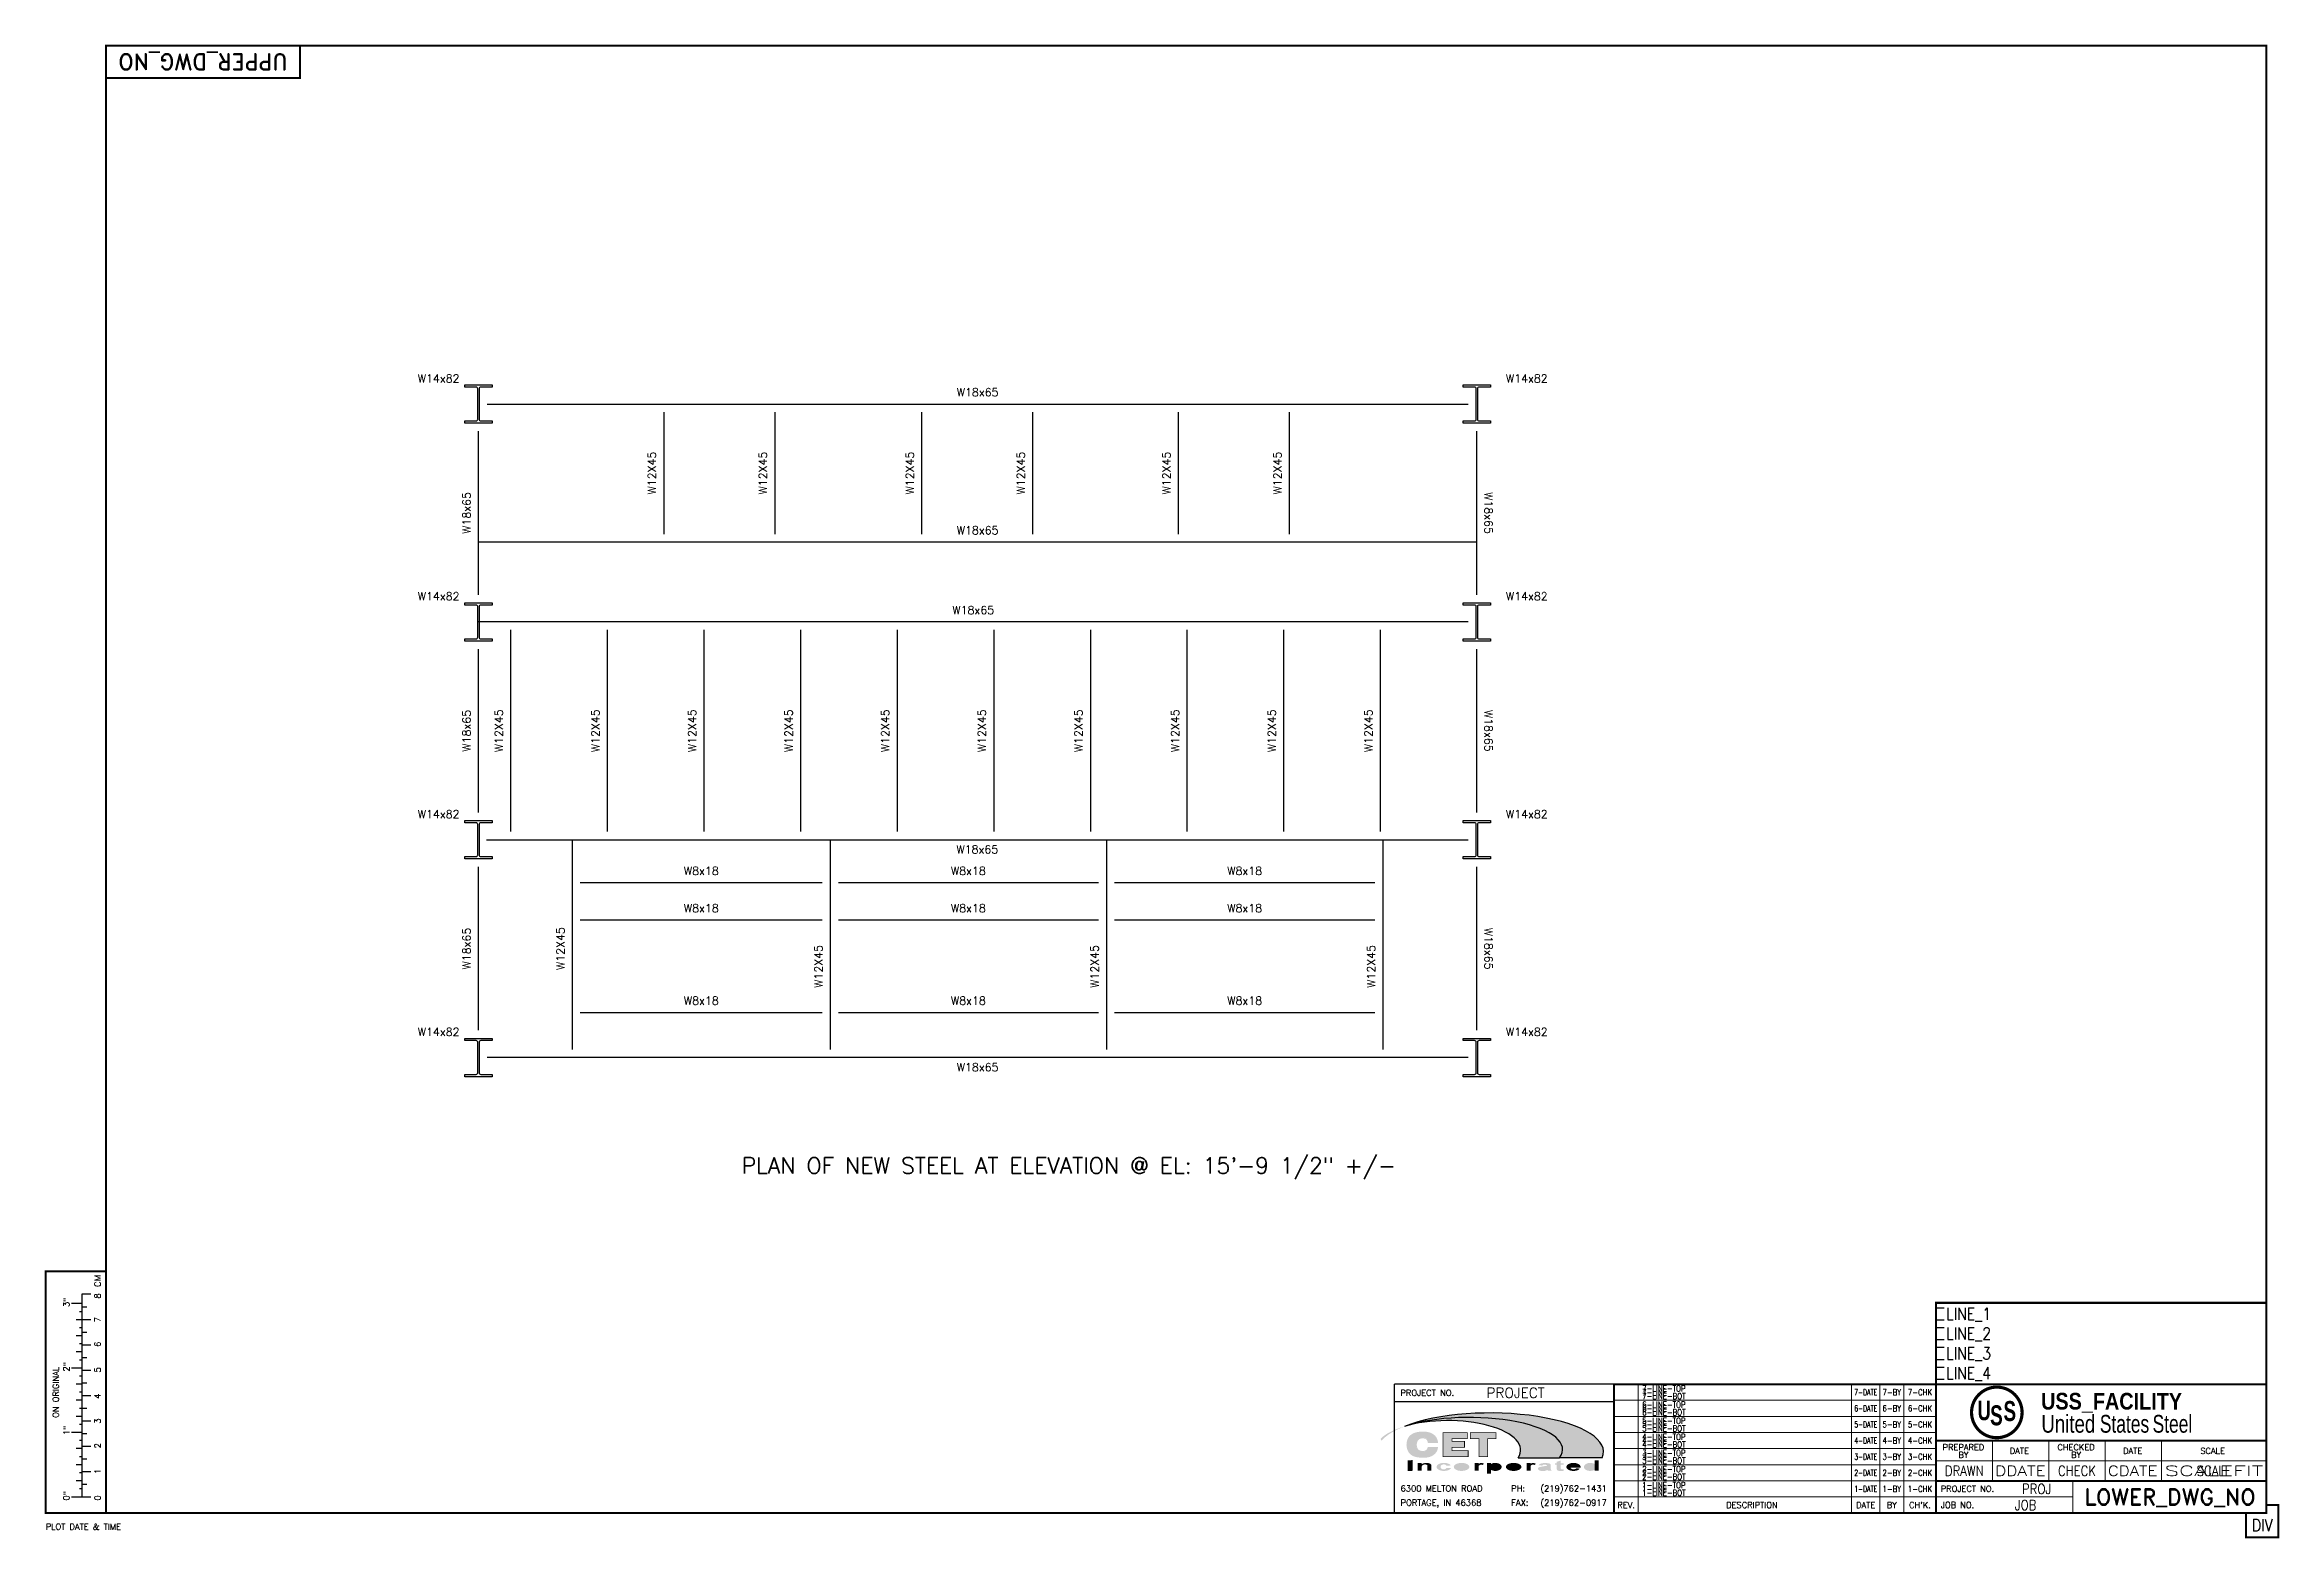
# Model space of a CAD drawing. Header units: inches. Extents: x 4 to 836, y 12 to 2277.
# Drawn here: x 4 to 836, y 12 to 568 of the extents above; entities outside this region: 1.
import ezdxf
from ezdxf.enums import TextEntityAlignment as Align

# ---------------------------------------------------------------- set-up
doc = ezdxf.new("R2010")
doc.units = ezdxf.units.IN
doc.header["$LTSCALE"] = 9
doc.header["$MEASUREMENT"] = 0
for name, color, linetype in [('BORDER', 7, 'Continuous'), ('L2', 7, 'Continuous'), ('Section', 3, 'Continuous')]:
    doc.layers.add(name, color=color, linetype=linetype)
doc.styles.add('BORDER1', font='romans.shx')
doc.styles.add('BORDER2', font='ROMANS', dxfattribs={"width": 0.8, "height": 0.12})
doc.styles.add('ROMAND', font='romand.shx', dxfattribs={"height": 4.5})
doc.styles.add('ROMANS', font='romans.shx', dxfattribs={"height": 3})
doc.styles.add('USSLOGO', font='sanss___.ttf')
doc.styles.add('USSLOGOBOLD', font='sanssb__.ttf')

msp = doc.modelspace()

# ---------------------------------------------------------------- texts
at = {"layer": 'BORDER', "style": 'ROMANS', "width": 1.050481}
msp.add_text('CM', height=2.25, rotation=90, dxfattribs=at).set_placement((24.37, 105.17), (24.37, 109.78), align=Align.FIT)
at = {"layer": 'BORDER', "style": 'ROMANS'}
for s, p in [('3"', (12.73, 97.76)), ('8', (24.37, 100.93)), ('7', (24.37, 92.11)), ('6', (24.37, 82.92)), ('2"', (12.73, 73.72)), ('5', (24.37, 73.38)), ('4', (24.37, 63.5)), ('1"', (12.73, 50.07)), ('3', (24.37, 54.3)), ('2', (24.37, 45.11)), ('1', (24.37, 35.57)), ('0"', (12.73, 25.68)), ('0', (24.37, 25.68))]:
    msp.add_text(s, height=2.25, rotation=90, dxfattribs=at).set_placement(p)
msp.add_text('ON ORIGINAL', height=2.25, rotation=90, dxfattribs=at).set_placement((8.77, 65.98), align=Align.CENTER)
at = {"layer": 'BORDER', "color": 3, "style": 'BORDER1'}
msp.add_text('PROJECT NO.', height=2.2689, dxfattribs=at).set_placement((508.65, 65.79), align=Align.MIDDLE_LEFT)
at = {"layer": 'BORDER', "color": 5}
for s, height, style, width, p in [('U', 7.3, 'USSLOGOBOLD', 0.675, (723.71, 55.59)), ('S', 7.46, 'USSLOGOBOLD', 0.675, (728.39, 53.7)), ('S', 7.46, 'USSLOGOBOLD', 0.675, (733.38, 55.28)), ('United', 6.634, 'USSLOGO', 0.75, (747.48, 50.94)), ('States', 6.634, 'USSLOGO', 0.7, (769.27, 50.94)), ('Steel', 6.634, 'USSLOGO', 0.7, (788.93, 50.94))]:
    msp.add_text(s, height=height, dxfattribs=dict(at, style=style, width=width)).set_placement(p)
at = {"layer": 'BORDER', "style": 'ROMANS'}
for s, p in [('PREPARED', (718.46, 44.42)), ('BY', (718.46, 41.56)), ('DATE', (739.3, 43.05)), ('CHECKED', (760.43, 44.42)), ('BY', (760.43, 41.56)), ('DATE', (781.52, 43.05)), ('SCALE', (811.3, 43.05))]:
    msp.add_text(s, height=2.25, dxfattribs=at).set_placement(p, align=Align.CENTER)
at = {"layer": 'BORDER'}
for s, height, style, p in [('6300 MELTON ROAD ', 2.2689, 'BORDER1', (508.73, 29.04)), ('PORTAGE, IN 46368', 2.2689, 'BORDER1', (508.73, 23.75)), ('PH:', 2.269, 'BORDER1', (549.95, 29.04)), ('FAX:', 2.269, 'BORDER1', (549.95, 23.75)), ('JOB NO.', 2.25, 'ROMANS', (710.03, 22.89)), ('PROJECT NO.', 2.25, 'ROMANS', (710.03, 28.95))]:
    msp.add_text(s, height=height, dxfattribs=dict(at, style=style)).set_placement(p)
at = {"layer": 'BORDER', "style": 'BORDER1'}
for s, p in [('(219)762-1431', (585.56, 29.04)), ('(219)762-0917', (585.56, 23.75))]:
    msp.add_text(s, height=2.2689, dxfattribs=at).set_placement(p, align=Align.RIGHT)
at = {"layer": 'BORDER', "style": 'ROMANS'}
for s, p in [('REV.', (592.77, 24)), ('DESCRIPTION', (639.65, 24)), ('DATE', (682.02, 24)), ('BY', (691.77, 24)), ("CH'K.", (702.27, 24))]:
    msp.add_text(s, height=2.25, dxfattribs=at).set_placement(p, align=Align.MIDDLE_CENTER)
msp.add_text('PLOT DATE & TIME', height=2.25, dxfattribs=at).set_placement((3.9, 15.93), align=Align.MIDDLE_LEFT)
at = {"layer": 'BORDER', "color": 4, "style": 'ROMAND', "flags": 8}
msp.add_attdef('UPPER_DWG_NO', text='', height=6, rotation=180, dxfattribs=at).set_placement((62.51, 561.48), align=Align.MIDDLE_CENTER)
at = {"layer": 'BORDER', "color": 4, "style": 'ROMANS', "width": 0.85, "flags": 8}
for tag, p in [('LINE_1', (712.02, 92.97)), ('LINE_2', (712.02, 85.62)), ('LINE_3', (712.02, 78.25)), ('LINE_4', (712.02, 70.87))]:
    msp.add_attdef(tag, p, '', height=4.5, dxfattribs=at)
at = {"layer": 'BORDER', "color": 6, "style": 'BORDER2', "flags": 12}
msp.add_attdef('PROJECT', text='..-..-..', height=3.714, dxfattribs=at).set_placement((540.74, 65.79), align=Align.MIDDLE_LEFT)
at = {"layer": 'BORDER', "color": 3, "style": 'ROMANS', "width": 0.85}
for tag, p in [('7-LINE-TOP', (598.77, 66.26)), ('7-LINE', (598.77, 64.86)), ('7-LINE-BOT', (598.77, 63.41)), ('6-LINE-TOP', (598.77, 60.26)), ('6-LINE', (598.77, 58.86)), ('6-LINE-BOT', (598.77, 57.41)), ('5-LINE-TOP', (598.77, 54.26)), ('5-LINE', (598.77, 52.86)), ('5-LINE-BOT', (598.77, 51.41)), ('4-LINE-TOP', (598.77, 48.26)), ('4-LINE', (598.77, 46.86)), ('4-LINE-BOT', (598.77, 45.41)), ('3-LINE-TOP', (598.77, 42.26)), ('3-LINE', (598.77, 40.86)), ('3-LINE-BOT', (598.77, 39.41)), ('2-LINE-TOP', (598.77, 36.26)), ('2-LINE', (598.77, 34.86)), ('2-LINE-BOT', (598.77, 33.41)), ('1-LINE-TOP', (598.77, 30.26)), ('1-LINE', (598.77, 28.86)), ('1-LINE-BOT', (598.77, 27.41))]:
    msp.add_attdef(tag, p, '', height=2.25, dxfattribs=at)
at = {"layer": 'BORDER', "color": 3, "style": 'ROMANS', "width": 0.674348}
for tag, p, p2 in [('7-DATE', (677.79, 64.87), (686.32, 64.87)), ('6-DATE', (677.79, 58.87), (686.32, 58.87)), ('5-DATE', (677.79, 52.87), (686.32, 52.87)), ('4-DATE', (677.79, 46.87), (686.32, 46.87)), ('3-DATE', (677.79, 40.87), (686.32, 40.87)), ('2-DATE', (677.79, 34.87), (686.32, 34.87)), ('1-DATE', (677.79, 28.87), (686.32, 28.87))]:
    msp.add_attdef(tag, text='', height=2.25, dxfattribs=at).set_placement(p, p2, align=Align.FIT)
at = {"layer": 'BORDER', "color": 3, "style": 'ROMANS', "width": 0.85}
for tag, p in [('7-BY', (691.77, 66)), ('7-CHK', (702.27, 66)), ('6-BY', (691.77, 60)), ('6-CHK', (702.27, 60)), ('5-BY', (691.77, 54)), ('5-CHK', (702.27, 54)), ('4-BY', (691.77, 48)), ('3-BY', (691.77, 42)), ('4-CHK', (702.27, 48)), ('3-CHK', (702.27, 42)), ('2-BY', (691.77, 36)), ('2-CHK', (702.27, 36)), ('1-BY', (691.77, 30)), ('1-CHK', (702.27, 30))]:
    msp.add_attdef(tag, text='', height=2.25, dxfattribs=at).set_placement(p, align=Align.MIDDLE_CENTER)
at = {"layer": 'BORDER', "color": 5, "style": 'USSLOGOBOLD', "width": 0.85}
msp.add_attdef('USS_FACILITY', (747.39, 59.57), 'Gary Works', height=6.218, dxfattribs=at)
at = {"layer": 'BORDER', "color": 6, "style": 'ROMANS', "width": 0.85, "flags": 8}
for tag, p in [('DRAWN', (718.77, 34.85)), ('CHECK', (760.77, 34.85)), ('SCALE', (811.88, 34.85)), ('JOB', (741.62, 22.12)), ('PROJ', (745.74, 28.12))]:
    msp.add_attdef(tag, text='', height=3.75, dxfattribs=at).set_placement(p, align=Align.CENTER)
at = {"layer": 'BORDER', "color": 6, "style": 'ROMANS', "flags": 8}
for tag, width, p, p2 in [('DDATE', 1.134638, (730.25, 34.85), (749.09, 34.85)), ('CDATE', 1.112721, (772.25, 34.85), (790.73, 34.85)), ('SCALEFIT', 1.513739, (793.41, 34.88), (830.17, 34.88))]:
    msp.add_attdef(tag, text='', height=3.75, dxfattribs=dict(at, width=width)).set_placement(p, p2, align=Align.FIT)
at = {"layer": 'BORDER', "color": 4, "style": 'ROMAND', "flags": 8}
msp.add_attdef('LOWER_DWG_NO', text='', height=6, dxfattribs=at).set_placement((795.38, 27), align=Align.MIDDLE_CENTER)
at = {"layer": 'BORDER', "color": 6, "style": 'ROMANS', "width": 0.85, "flags": 8}
msp.add_attdef('DIV', text='', height=4.5, dxfattribs=at).set_placement((829.77, 16.5), align=Align.MIDDLE_CENTER)
at = {"layer": 'L2', "style": 'ROMANS'}
for p in [(158.09, 441.16), (563.55, 441.16), (158.09, 360.04), (563.55, 360.04), (158.09, 278.92), (563.55, 278.92), (158.09, 197.8), (563.55, 197.8)]:
    msp.add_text('W14x82', height=3, dxfattribs=at).set_placement(p, align=Align.BOTTOM_RIGHT)
for s, p in [('W18x65', (351.14, 436.02)), ('W18x65', (351.14, 384.61)), ('W18x65', (349.52, 354.9)), ('W18x65', (351.02, 265.78)), ('W8x18', (248.18, 257.79)), ('W8x18', (347.7, 257.79)), ('W8x18', (450.66, 257.79)), ('W8x18', (248.18, 243.89)), ('W8x18', (347.7, 243.89)), ('W8x18', (450.66, 243.89)), ('W8x18', (248.18, 209.44)), ('W8x18', (347.7, 209.44)), ('W8x18', (450.66, 209.44)), ('W18x65', (351.14, 184.66))]:
    msp.add_text(s, height=3, dxfattribs=at).set_placement(p, align=Align.BOTTOM_CENTER)
for s, rotation, p in [('W12X45', 90, (232.19, 408.31)), ('W12X45', 90, (273.52, 408.31)), ('W12X45', 90, (328.28, 408.31)), ('W12X45', 90, (369.61, 408.31)), ('W12X45', 90, (423.89, 408.31)), ('W12X45', 90, (465.22, 408.31)), ('W18x65', 90, (163.14, 393.46)), ('W18x65', 270, (539.14, 393.46)), ('W18x65', 90, (163.14, 312.34)), ('W12X45', 90, (175.14, 312.34)), ('W12X45', 90, (211.14, 312.34)), ('W12X45', 90, (247.14, 312.34)), ('W12X45', 90, (283.14, 312.34)), ('W12X45', 90, (319.14, 312.34)), ('W12X45', 90, (355.14, 312.34)), ('W12X45', 90, (391.14, 312.34)), ('W12X45', 90, (427.14, 312.34)), ('W12X45', 90, (463.14, 312.34)), ('W12X45', 90, (499.14, 312.34)), ('W18x65', 270, (539.14, 312.34)), ('W18x65', 90, (163.14, 231.22)), ('W12X45', 90, (198.1, 231.22)), ('W18x65', 270, (539.14, 231.22)), ('W12X45', 90, (294.25, 224.57)), ('W12X45', 90, (397.14, 224.57)), ('W12X45', 90, (500.18, 224.57))]:
    msp.add_text(s, height=3, rotation=rotation, dxfattribs=at).set_placement(p, align=Align.BOTTOM_CENTER)
at = {"layer": 'L2', "color": 4, "style": 'ROMANS'}
msp.add_text('PLAN OF NEW STEEL AT ELEVATION @ EL: 15\'-9 1/2" +/-', height=6, dxfattribs=at).set_placement((385.11, 145.62), align=Align.BOTTOM_CENTER)

# ---------------------------------------------------------------- hatches: boundary and pattern name
at = {"layer": 'BORDER'}
h = msp.add_hatch(dxfattribs=at)
h.set_pattern_fill('DOTS,_O', color=30, scale=5.208482, angle=45)
h.set_pattern_definition([(45, (523.21603, 25.46804), (-0.1150923, 0.3452768), [0, -0.3255301])])
h.paths.add_polyline_path([(501.31, 48.65), (502.48, 49.62), (503.88, 50.56), (505.52, 51.44), (507.37, 52.28), (509.44, 53.05), (511.68, 53.77), (514.11, 54.41), (516.68, 54.98), (519.39, 55.47), (522.21, 55.88), (525.12, 56.2), (528.1, 56.43), (531.13, 56.57), (534.18, 56.62), (537.23, 56.58), (540.26, 56.45), (543.24, 56.23), (546.16, 55.92), (548.98, 55.53), (551.68, 55.05), (554.26, 54.49), (556.68, 53.86), (558.93, 53.15), (560.99, 52.38), (562.84, 51.55), (564.48, 50.67), (565.88, 49.75), (567.04, 48.78), (567.95, 47.78), (568.61, 46.76), (569, 45.72), (569.12, 44.68), (568.98, 43.63), (567.94, 41.63), (583.84, 41.63), (584.29, 43.08), (584.32, 44.35), (584.03, 45.62), (583.41, 46.88), (582.47, 48.11), (581.22, 49.3), (579.66, 50.46), (577.81, 51.56), (575.69, 52.61), (573.3, 53.58), (570.68, 54.48), (567.83, 55.3), (564.78, 56.03), (561.56, 56.67), (558.18, 57.2), (554.68, 57.63), (551.08, 57.96), (547.42, 58.17), (543.71, 58.28), (539.99, 58.27), (536.29, 58.15), (532.63, 57.92), (529.04, 57.58), (525.56, 57.13), (522.2, 56.59), (519, 55.94), (515.98, 55.2), (513.16, 54.37), (510.56, 53.46), (508.21, 52.47), (506.12, 51.42), (504.31, 50.31), (502.8, 49.14), (501.59, 47.94)])
h.paths.add_polyline_path([(534.89, 50.87), (534.89, 48.86), (538.03, 48.86), (538.03, 42.16), (541.04, 42.16), (541.04, 48.86), (544.17, 48.86), (544.17, 50.87)])
h.paths.add_polyline_path([(533.49, 48.86), (533.49, 50.87), (524.7, 50.87), (524.7, 42.16), (533.78, 42.16), (533.78, 44.17), (527.75, 44.17), (527.75, 45.68), (532.42, 45.68), (532.42, 47.61), (527.75, 47.61), (527.75, 48.86)])
h.paths.add_polyline_path([(518.63, 48.51), (518.84, 48.2), (518.96, 47.94), (519.07, 47.63), (519.12, 47.38), (522.4, 47.38), (522.33, 47.87), (522.17, 48.43), (521.94, 48.92), (521.66, 49.34), (521.33, 49.71), (520.97, 50.02), (520.57, 50.28), (520.15, 50.5), (519.72, 50.68), (519.27, 50.82), (518.82, 50.93), (518.38, 51.01), (517.93, 51.06), (517.49, 51.09), (517.06, 51.1), (516.65, 51.09), (516.25, 51.07), (515.88, 51.04), (515.52, 51), (515.17, 50.94), (514.84, 50.88), (514.52, 50.79), (514.21, 50.7), (513.9, 50.58), (513.59, 50.45), (513.3, 50.31), (513.01, 50.15), (512.74, 49.96), (512.49, 49.76), (512.26, 49.53), (512.04, 49.28), (511.86, 49.01), (511.7, 48.7), (511.56, 48.38), (511.45, 48.04), (511.36, 47.69), (511.29, 47.34), (511.24, 47), (511.21, 46.68), (511.19, 46.38), (511.21, 46.09), (511.25, 45.77), (511.32, 45.43), (511.4, 45.08), (511.51, 44.74), (511.64, 44.4), (511.78, 44.08), (511.95, 43.79), (512.14, 43.52), (512.34, 43.28), (512.57, 43.07), (512.81, 42.89), (513.06, 42.72), (513.33, 42.58), (513.62, 42.45), (513.91, 42.34), (514.22, 42.24), (514.53, 42.15), (514.86, 42.08), (515.2, 42.02), (515.55, 41.97), (515.92, 41.93), (516.3, 41.9), (516.7, 41.88), (517.11, 41.87), (517.53, 41.87), (517.95, 41.89), (518.39, 41.93), (518.82, 42), (519.26, 42.1), (519.69, 42.24), (520.11, 42.42), (520.53, 42.64), (520.92, 42.9), (521.29, 43.22), (521.63, 43.58), (521.91, 43.99), (522.15, 44.45), (522.32, 44.96), (522.39, 45.38), (519.1, 45.38), (519.03, 45.14), (518.8, 44.74), (518.5, 44.4), (518.17, 44.15), (517.8, 43.98), (517.43, 43.89), (517.05, 43.87), (516.69, 43.89), (516.33, 43.94), (516.01, 44.01), (515.71, 44.12), (515.44, 44.27), (515.21, 44.45), (515.03, 44.67), (514.87, 44.92), (514.75, 45.18), (514.65, 45.46), (514.58, 45.75), (514.53, 46.05), (514.51, 46.36), (514.51, 46.7), (514.55, 47.03), (514.62, 47.37), (514.73, 47.69), (514.89, 48), (515.08, 48.28), (515.31, 48.53), (515.57, 48.73), (515.84, 48.87), (516.12, 48.97), (516.41, 49.03), (516.7, 49.07), (517.01, 49.09), (517.31, 49.08), (517.62, 49.04), (517.95, 48.94), (518.3, 48.78)])
msp.add_hatch(color=7, dxfattribs=at).paths.add_polyline_path([(568.98, 43.63), (569.12, 44.68), (569, 45.72), (568.61, 46.76), (567.95, 47.78), (567.04, 48.78), (565.88, 49.75), (564.48, 50.67), (562.84, 51.55), (560.99, 52.38), (558.93, 53.15), (556.68, 53.86), (554.26, 54.49), (551.68, 55.05), (548.98, 55.53), (546.16, 55.92), (543.24, 56.23), (540.26, 56.45), (537.23, 56.58), (534.18, 56.62), (531.13, 56.57), (528.1, 56.43), (525.12, 56.2), (522.21, 55.88), (519.39, 55.47), (516.68, 54.98), (514.11, 54.41), (511.68, 53.77), (509.44, 53.05), (507.37, 52.28), (505.52, 51.44), (503.88, 50.56), (502.48, 49.62), (501.31, 48.65), (502.45, 49.73), (503.7, 50.56), (505.12, 51.34), (506.71, 52.07), (508.45, 52.74), (510.33, 53.35), (512.34, 53.89), (514.47, 54.35), (516.68, 54.73), (518.97, 55.04), (521.32, 55.26), (523.71, 55.39), (526.12, 55.44), (528.53, 55.41), (530.92, 55.29), (533.28, 55.08), (535.58, 54.79), (537.81, 54.42), (539.95, 53.97), (541.98, 53.45), (543.89, 52.85), (545.66, 52.19), (547.28, 51.47), (548.73, 50.7), (550, 49.88), (551.09, 49.01), (551.98, 48.11), (552.67, 47.18), (553.15, 46.23), (553.42, 45.26), (553.48, 44.29), (553.32, 43.33), (552.51, 41.63), (567.94, 41.63)])
h = msp.add_hatch(color=7, dxfattribs=at)
h.paths.add_polyline_path([(516.64, 51.35), (516.24, 51.33), (515.85, 51.3), (515.48, 51.26), (515.13, 51.2), (514.78, 51.13), (514.45, 51.04), (514.12, 50.94), (513.8, 50.83), (513.49, 50.69), (513.18, 50.54), (512.88, 50.37), (512.59, 50.17), (512.32, 49.96), (512.07, 49.71), (511.84, 49.44), (511.63, 49.14), (511.46, 48.82), (511.32, 48.47), (511.2, 48.11), (511.1, 47.75), (511.03, 47.38), (510.98, 47.03), (510.95, 46.7), (510.93, 46.38), (510.95, 46.06), (511, 45.73), (511.06, 45.37), (511.15, 45.01), (511.26, 44.65), (511.4, 44.3), (511.55, 43.96), (511.73, 43.65), (511.93, 43.36), (512.16, 43.1), (512.4, 42.88), (512.66, 42.68), (512.93, 42.5), (513.22, 42.34), (513.52, 42.21), (513.82, 42.09), (514.14, 41.99), (514.47, 41.9), (514.81, 41.82), (515.16, 41.76), (515.52, 41.71), (515.9, 41.67), (516.28, 41.64), (516.69, 41.62), (517.1, 41.61), (517.53, 41.61), (517.97, 41.63), (518.42, 41.67), (518.87, 41.75), (519.32, 41.85), (519.78, 41.99), (520.22, 42.18), (520.66, 42.41), (521.08, 42.69), (521.47, 43.03), (521.83, 43.41), (522.14, 43.85), (522.39, 44.35), (522.57, 44.9), (522.68, 45.49), (522.7, 45.64), (518.91, 45.64), (518.82, 45.34), (518.73, 45.15), (518.63, 44.98), (518.52, 44.81), (518.39, 44.67), (518.25, 44.54), (518.1, 44.43), (517.95, 44.34), (517.79, 44.26), (517.63, 44.21), (517.46, 44.17), (517.3, 44.14), (517.13, 44.13), (516.96, 44.13), (516.79, 44.14), (516.62, 44.16), (516.46, 44.18), (516.31, 44.21), (516.16, 44.25), (516.02, 44.29), (515.88, 44.34), (515.76, 44.39), (515.64, 44.46), (515.54, 44.53), (515.44, 44.6), (515.35, 44.69), (515.27, 44.78), (515.2, 44.88), (515.13, 44.99), (515.07, 45.1), (515.02, 45.22), (514.97, 45.34), (514.93, 45.47), (514.89, 45.6), (514.85, 45.73), (514.82, 45.87), (514.8, 46.01), (514.79, 46.15), (514.77, 46.3), (514.77, 46.45), (514.77, 46.6), (514.78, 46.75), (514.8, 46.91), (514.82, 47.07), (514.85, 47.22), (514.9, 47.37), (514.95, 47.52), (515.01, 47.66), (515.07, 47.8), (515.15, 47.93), (515.24, 48.05), (515.34, 48.17), (515.44, 48.28), (515.54, 48.38), (515.66, 48.46), (515.77, 48.54), (515.89, 48.6), (516.01, 48.66), (516.13, 48.7), (516.26, 48.74), (516.39, 48.76), (516.52, 48.79), (516.66, 48.8), (516.8, 48.81), (516.93, 48.82), (517.07, 48.82), (517.21, 48.82), (517.35, 48.81), (517.49, 48.79), (517.64, 48.76), (517.78, 48.72), (517.93, 48.66), (518.08, 48.59), (518.22, 48.51), (518.36, 48.39), (518.49, 48.25), (518.61, 48.07), (518.72, 47.84), (518.81, 47.57), (518.91, 47.12), (522.7, 47.12), (522.68, 47.27), (522.58, 47.93), (522.41, 48.52), (522.17, 49.04), (521.87, 49.5), (521.52, 49.89), (521.12, 50.23), (520.7, 50.51), (520.26, 50.74), (519.8, 50.93), (519.34, 51.07), (518.88, 51.19), (518.41, 51.27), (517.95, 51.32), (517.5, 51.35), (517.06, 51.36)])
h.paths.add_polyline_path([(516.65, 51.09), (517.06, 51.1), (517.49, 51.09), (517.93, 51.06), (518.38, 51.01), (518.82, 50.93), (519.27, 50.82), (519.72, 50.68), (520.15, 50.5), (520.57, 50.28), (520.97, 50.02), (521.33, 49.71), (521.66, 49.34), (521.94, 48.92), (522.17, 48.43), (522.33, 47.87), (522.4, 47.38), (519.12, 47.38), (519.07, 47.63), (518.96, 47.94), (518.84, 48.2), (518.7, 48.41), (518.54, 48.58), (518.37, 48.72), (518.2, 48.82), (518.03, 48.9), (517.86, 48.97), (517.7, 49.01), (517.54, 49.05), (517.38, 49.07), (517.23, 49.08), (517.07, 49.09), (516.92, 49.08), (516.78, 49.07), (516.63, 49.06), (516.49, 49.04), (516.34, 49.02), (516.2, 48.99), (516.05, 48.95), (515.91, 48.9), (515.77, 48.84), (515.64, 48.76), (515.5, 48.68), (515.38, 48.58), (515.25, 48.46), (515.14, 48.34), (515.03, 48.21), (514.94, 48.07), (514.85, 47.92), (514.77, 47.77), (514.7, 47.61), (514.65, 47.45), (514.6, 47.28), (514.57, 47.11), (514.54, 46.94), (514.52, 46.78), (514.51, 46.61), (514.51, 46.45), (514.51, 46.29), (514.53, 46.13), (514.54, 45.97), (514.57, 45.82), (514.6, 45.67), (514.64, 45.53), (514.68, 45.39), (514.73, 45.25), (514.78, 45.12), (514.84, 44.99), (514.91, 44.86), (514.99, 44.74), (515.07, 44.62), (515.16, 44.51), (515.27, 44.41), (515.38, 44.32), (515.51, 44.23), (515.64, 44.16), (515.78, 44.1), (515.93, 44.04), (516.09, 43.99), (516.25, 43.96), (516.42, 43.92), (516.59, 43.9), (516.77, 43.88), (516.95, 43.87), (517.14, 43.87), (517.32, 43.89), (517.51, 43.91), (517.7, 43.96), (517.89, 44.02), (518.07, 44.1), (518.25, 44.21), (518.42, 44.34), (518.58, 44.49), (518.72, 44.65), (518.85, 44.84), (518.97, 45.04), (519.06, 45.25), (519.1, 45.38), (522.39, 45.38), (522.32, 44.96), (522.15, 44.45), (521.91, 43.99), (521.63, 43.58), (521.29, 43.22), (520.92, 42.9), (520.53, 42.64), (520.11, 42.42), (519.69, 42.24), (519.26, 42.1), (518.82, 42), (518.39, 41.93), (517.95, 41.89), (517.53, 41.87), (517.11, 41.87), (516.7, 41.88), (516.3, 41.9), (515.92, 41.93), (515.55, 41.97), (515.2, 42.02), (514.86, 42.08), (514.53, 42.15), (514.22, 42.24), (513.91, 42.34), (513.62, 42.45), (513.33, 42.58), (513.06, 42.72), (512.81, 42.89), (512.57, 43.07), (512.34, 43.28), (512.14, 43.52), (511.95, 43.79), (511.78, 44.08), (511.64, 44.4), (511.51, 44.74), (511.4, 45.08), (511.32, 45.43), (511.25, 45.77), (511.21, 46.09), (511.19, 46.38), (511.21, 46.68), (511.24, 47), (511.29, 47.34), (511.36, 47.69), (511.45, 48.04), (511.56, 48.38), (511.7, 48.7), (511.86, 49.01), (512.04, 49.28), (512.26, 49.53), (512.49, 49.76), (512.74, 49.96), (513.01, 50.15), (513.3, 50.31), (513.59, 50.45), (513.9, 50.58), (514.21, 50.7), (514.52, 50.79), (514.84, 50.88), (515.17, 50.94), (515.52, 51), (515.88, 51.04), (516.25, 51.07)], flags=0)
h = msp.add_hatch(color=7, dxfattribs=at)
h.paths.add_polyline_path([(533.75, 48.6), (533.75, 51.13), (524.44, 51.13), (524.44, 41.9), (534.04, 41.9), (534.04, 44.43), (528.01, 44.43), (528.01, 45.42), (532.68, 45.42), (532.68, 47.87), (528.01, 47.87), (528.01, 48.6)])
h.paths.add_polyline_path([(527.75, 48.86), (527.75, 47.61), (532.42, 47.61), (532.42, 45.68), (527.75, 45.68), (527.75, 44.17), (533.78, 44.17), (533.78, 42.16), (524.7, 42.16), (524.7, 50.87), (533.49, 50.87), (533.49, 48.86)], flags=0)
h = msp.add_hatch(color=7, dxfattribs=at)
h.paths.add_polyline_path([(537.77, 48.6), (537.77, 41.9), (541.3, 41.9), (541.3, 48.6), (544.43, 48.6), (544.43, 51.13), (534.63, 51.13), (534.63, 48.6)])
h.paths.add_polyline_path([(534.89, 48.86), (534.89, 50.87), (544.17, 50.87), (544.17, 48.86), (541.04, 48.86), (541.04, 42.16), (538.03, 42.16), (538.03, 48.86)], flags=0)
h = msp.add_hatch(color=7, dxfattribs=at)
h.dxf.hatch_style = 1
h.paths.add_polyline_path([(518.76, 36.79), (520.23, 36.79), (520.23, 38.79), (520.23, 38.79), (520.23, 38.87), (520.21, 38.94), (520.17, 39.02), (520.12, 39.09), (520.06, 39.16), (519.99, 39.23), (519.9, 39.3), (519.8, 39.36), (519.69, 39.42), (519.04, 39.64, 0.189321), (516.48, 39.16), (516.59, 38.38, -0.299251), (517.75, 39.12), (517.7, 39.12), (517.78, 39.12), (517.87, 39.12), (517.95, 39.12), (518.03, 39.11), (518.12, 39.1), (518.19, 39.08), (518.27, 39.06), (518.34, 39.04), (518.41, 39.01), (518.47, 38.98), (518.53, 38.95), (518.58, 38.92), (518.63, 38.88), (518.67, 38.84), (518.7, 38.8), (518.72, 38.76), (518.74, 38.72), (518.75, 38.68), (518.76, 38.63)])
h = msp.add_hatch(color=7, dxfattribs=at)
h.dxf.hatch_style = 1
h.paths.add_polyline_path([(528.57, 38.2), (528.58, 38.07), (528.62, 37.94), (528.67, 37.81), (528.75, 37.68), (528.85, 37.56), (528.97, 37.45), (529.11, 37.34), (529.26, 37.23), (529.44, 37.14), (529.63, 37.05), (529.83, 36.97), (530.05, 36.9), (530.28, 36.84), (530.51, 36.79), (530.76, 36.76), (531.01, 36.73), (531.26, 36.72), (531.52, 36.71), (531.77, 36.72), (532.02, 36.74), (532.27, 36.77), (532.51, 36.82), (532.74, 36.87), (532.97, 36.93), (533.18, 37.01), (533.37, 37.09), (533.56, 37.18), (533.72, 37.28), (533.87, 37.39), (534, 37.5), (534.11, 37.62), (534.2, 37.75), (534.26, 37.87), (534.31, 38), (534.33, 38.13), (534.33, 38.27), (534.31, 38.4), (534.26, 38.53), (534.2, 38.65), (534.11, 38.78), (534, 38.9), (533.87, 39.01), (533.72, 39.12), (533.56, 39.22), (533.37, 39.31), (533.18, 39.39), (532.97, 39.47), (532.74, 39.53), (532.51, 39.58), (532.27, 39.63), (532.02, 39.66), (531.77, 39.68), (531.52, 39.69), (531.26, 39.69), (531.01, 39.67), (530.76, 39.64), (530.51, 39.61), (530.28, 39.56), (530.05, 39.5), (529.83, 39.43), (529.63, 39.35), (529.44, 39.26), (529.26, 39.17), (529.11, 39.06), (528.97, 38.95), (528.85, 38.84), (528.75, 38.72), (528.67, 38.59), (528.62, 38.46), (528.58, 38.33)])
h.paths.add_polyline_path([(530.07, 38.19), (530.08, 38.11), (530.09, 38.03), (530.12, 37.95), (530.15, 37.88), (530.2, 37.81), (530.25, 37.74), (530.32, 37.67), (530.39, 37.61), (530.47, 37.56), (530.56, 37.5), (530.65, 37.46), (530.75, 37.42), (530.86, 37.38), (530.97, 37.35), (531.08, 37.33), (531.19, 37.31), (531.31, 37.31), (531.43, 37.3), (531.54, 37.31), (531.66, 37.32), (531.77, 37.34), (531.88, 37.37), (531.99, 37.4), (532.09, 37.44), (532.19, 37.48), (532.28, 37.53), (532.37, 37.58), (532.44, 37.64), (532.51, 37.71), (532.57, 37.77), (532.62, 37.84), (532.66, 37.92), (532.69, 37.99), (532.71, 38.07), (532.72, 38.15), (532.72, 38.23), (532.71, 38.3), (532.69, 38.38), (532.66, 38.46), (532.62, 38.53), (532.57, 38.6), (532.51, 38.67), (532.44, 38.73), (532.37, 38.79), (532.28, 38.84), (532.19, 38.89), (532.09, 38.94), (531.99, 38.98), (531.88, 39.01), (531.77, 39.03), (531.66, 39.05), (531.54, 39.06), (531.43, 39.07), (531.31, 39.07), (531.19, 39.06), (531.08, 39.04), (530.97, 39.02), (530.86, 38.99), (530.75, 38.96), (530.65, 38.92), (530.56, 38.87), (530.47, 38.82), (530.39, 38.76), (530.32, 38.7), (530.25, 38.63), (530.2, 38.56), (530.15, 38.49), (530.12, 38.42), (530.09, 38.34), (530.08, 38.26)], flags=0)
h.paths.add_polyline_path([(525.94, 37.93), (525.9, 37.85), (525.85, 37.78), (525.8, 37.7), (525.74, 37.64), (525.67, 37.58), (525.6, 37.52), (525.51, 37.47), (525.43, 37.42), (525.34, 37.38), (525.24, 37.35), (525.14, 37.32), (525.04, 37.3), (524.93, 37.29), (524.83, 37.28), (524.72, 37.28), (524.62, 37.29), (524.52, 37.31), (524.42, 37.33), (524.32, 37.36), (524.22, 37.4), (524.13, 37.44), (524.05, 37.49), (523.97, 37.55), (523.9, 37.61), (523.84, 37.67), (523.78, 37.74), (523.73, 37.81), (523.69, 37.89), (523.66, 37.97), (523.63, 38.05), (523.62, 38.13), (523.62, 38.21), (523.62, 38.29), (523.63, 38.38), (523.66, 38.46), (523.69, 38.53), (523.73, 38.61), (523.78, 38.68), (523.84, 38.75), (523.9, 38.82), (523.97, 38.88), (524.05, 38.93), (524.14, 38.98), (524.23, 39.02), (524.32, 39.06), (524.42, 39.09), (524.52, 39.11), (524.62, 39.13), (524.73, 39.14), (524.83, 39.14), (524.94, 39.13), (525.04, 39.12), (525.14, 39.1), (525.24, 39.08), (525.34, 39.04), (525.43, 39), (525.52, 38.96), (525.6, 38.9), (525.67, 38.85), (525.74, 38.78), (525.8, 38.72), (525.86, 38.65), (525.9, 38.57), (525.85, 38.65), (527.47, 38.76), (527.6, 38.52), (527.54, 38.65), (527.46, 38.77), (527.35, 38.89), (527.23, 39.01), (527.08, 39.11), (526.92, 39.22), (526.75, 39.31), (526.56, 39.39), (526.35, 39.47), (526.14, 39.53), (525.91, 39.59), (525.68, 39.63), (525.44, 39.66), (525.19, 39.68), (524.95, 39.69), (524.7, 39.68), (524.45, 39.67), (524.21, 39.64), (523.98, 39.6), (523.75, 39.55), (523.53, 39.49), (523.32, 39.42), (523.12, 39.34), (522.94, 39.25), (522.78, 39.15), (522.63, 39.04), (522.5, 38.93), (522.38, 38.81), (522.29, 38.69), (522.22, 38.56), (522.17, 38.43), (522.14, 38.3), (522.14, 38.17), (522.16, 38.03), (522.19, 37.9), (522.25, 37.77), (522.33, 37.65), (522.44, 37.53), (522.56, 37.41), (522.7, 37.3), (522.86, 37.2), (523.03, 37.11), (523.22, 37.02), (523.42, 36.94), (523.64, 36.88), (523.86, 36.82), (524.09, 36.78), (524.33, 36.74), (524.58, 36.72), (524.82, 36.71), (525.07, 36.72), (525.31, 36.73), (525.56, 36.75), (525.79, 36.79), (526.02, 36.84), (526.24, 36.9), (526.46, 36.97), (526.65, 37.05), (526.84, 37.14), (527.01, 37.23), (527.16, 37.34), (527.29, 37.45), (527.41, 37.57), (527.5, 37.69), (527.57, 37.82), (527.63, 37.95), (527.54, 37.75), (525.9, 37.86)])
h = msp.add_hatch(color=7, dxfattribs=at)
h.dxf.hatch_style = 1
h.paths.add_polyline_path([(541.68, 38.11), (541.7, 37.98), (541.74, 37.85), (541.8, 37.72), (541.87, 37.6), (541.97, 37.48), (542.08, 37.37), (542.2, 37.26), (542.34, 37.16), (542.5, 37.07), (542.66, 36.99), (542.84, 36.92), (543.03, 36.85), (543.22, 36.8), (543.42, 36.76), (543.63, 36.73), (543.84, 36.72), (544.05, 36.71), (544.26, 36.72), (544.47, 36.74), (544.67, 36.77), (544.87, 36.81), (545.06, 36.86), (545.25, 36.93), (545.42, 37), (545.59, 37.08), (545.74, 37.18), (545.88, 37.28), (546, 37.38), (546.11, 37.5), (546.2, 37.62), (546.27, 37.74), (546.33, 37.87), (546.37, 38), (546.39, 38.13), (546.39, 38.27), (546.37, 38.4), (546.33, 38.53), (546.27, 38.66), (546.2, 38.78), (546.11, 38.9), (546, 39.02), (545.88, 39.12), (545.74, 39.23), (545.59, 39.32), (545.42, 39.4), (545.25, 39.47), (545.06, 39.54), (544.87, 39.59), (544.67, 39.63), (544.47, 39.66), (544.26, 39.68), (544.05, 39.69), (543.84, 39.68), (543.63, 39.67), (543.42, 39.64), (543.22, 39.6), (543.03, 39.55), (542.84, 39.49), (542.66, 39.41), (542.5, 39.33), (542.34, 39.24), (542.2, 39.14), (542.08, 39.03), (541.97, 38.92), (541.87, 38.8), (541.8, 38.68), (541.74, 38.55), (541.7, 38.42), (541.68, 38.29), (541.68, 38.34), (541.68, 38.06)])
h.paths.add_polyline_path([(542.47, 38.19), (542.47, 38.11), (542.49, 38.03), (542.51, 37.95), (542.55, 37.88), (542.59, 37.81), (542.64, 37.74), (542.7, 37.67), (542.77, 37.61), (542.84, 37.56), (542.92, 37.5), (543.01, 37.46), (543.1, 37.42), (543.2, 37.38), (543.3, 37.35), (543.41, 37.33), (543.52, 37.31), (543.63, 37.31), (543.74, 37.3), (543.84, 37.31), (543.95, 37.32), (544.06, 37.34), (544.16, 37.37), (544.26, 37.4), (544.36, 37.44), (544.45, 37.48), (544.53, 37.53), (544.61, 37.58), (544.68, 37.64), (544.75, 37.71), (544.8, 37.77), (544.85, 37.84), (544.89, 37.92), (544.92, 37.99), (544.94, 38.07), (544.94, 38.15), (544.94, 38.23), (544.94, 38.3), (544.92, 38.38), (544.89, 38.46), (544.85, 38.53), (544.8, 38.6), (544.75, 38.67), (544.68, 38.73), (544.61, 38.79), (544.53, 38.84), (544.45, 38.89), (544.36, 38.94), (544.26, 38.98), (544.16, 39.01), (544.06, 39.03), (543.95, 39.05), (543.84, 39.06), (543.74, 39.07), (543.63, 39.07), (543.52, 39.06), (543.41, 39.04), (543.3, 39.02), (543.2, 38.99), (543.1, 38.96), (543.01, 38.92), (542.92, 38.87), (542.84, 38.82), (542.77, 38.76), (542.7, 38.7), (542.64, 38.63), (542.59, 38.56), (542.55, 38.49), (542.51, 38.42), (542.49, 38.34), (542.47, 38.26)], flags=0)
h = msp.add_hatch(color=7, dxfattribs=at)
h.dxf.hatch_style = 1
h.paths.add_polyline_path([(547.98, 38.2), (547.99, 38.07), (548.02, 37.94), (548.08, 37.81), (548.16, 37.68), (548.25, 37.56), (548.37, 37.45), (548.51, 37.34), (548.67, 37.23), (548.84, 37.14), (549.03, 37.05), (549.24, 36.97), (549.45, 36.9), (549.68, 36.84), (549.92, 36.79), (550.16, 36.76), (550.41, 36.73), (550.67, 36.72), (550.92, 36.71), (551.18, 36.72), (551.43, 36.74), (551.68, 36.77), (551.92, 36.82), (552.15, 36.87), (552.37, 36.93), (552.58, 37.01), (552.78, 37.09), (552.96, 37.18), (553.13, 37.28), (553.28, 37.39), (553.4, 37.5), (553.51, 37.62), (553.6, 37.75), (553.67, 37.87), (553.71, 38), (553.74, 38.13), (553.74, 38.27), (553.71, 38.4), (553.67, 38.53), (553.6, 38.65), (553.51, 38.78), (553.4, 38.9), (553.28, 39.01), (553.13, 39.12), (552.96, 39.22), (552.78, 39.31), (552.58, 39.39), (552.37, 39.47), (552.15, 39.53), (551.92, 39.58), (551.68, 39.63), (551.43, 39.66), (551.18, 39.68), (550.92, 39.69), (550.67, 39.69), (550.41, 39.67), (550.16, 39.64), (549.92, 39.61), (549.68, 39.56), (549.45, 39.5), (549.24, 39.43), (549.03, 39.35), (548.84, 39.26), (548.67, 39.17), (548.51, 39.06), (548.37, 38.95), (548.25, 38.84), (548.16, 38.72), (548.08, 38.59), (548.02, 38.46), (547.99, 38.33)])
h.paths.add_polyline_path([(549.48, 38.19), (549.48, 38.11), (549.5, 38.03), (549.52, 37.95), (549.56, 37.88), (549.61, 37.81), (549.66, 37.74), (549.72, 37.67), (549.8, 37.61), (549.88, 37.56), (549.96, 37.5), (550.06, 37.46), (550.16, 37.42), (550.26, 37.38), (550.37, 37.35), (550.48, 37.33), (550.6, 37.31), (550.72, 37.31), (550.83, 37.3), (550.95, 37.31), (551.07, 37.32), (551.18, 37.34), (551.29, 37.37), (551.4, 37.4), (551.5, 37.44), (551.6, 37.48), (551.69, 37.53), (551.77, 37.58), (551.85, 37.64), (551.91, 37.71), (551.97, 37.77), (552.02, 37.84), (552.07, 37.92), (552.1, 37.99), (552.12, 38.07), (552.13, 38.15), (552.13, 38.23), (552.12, 38.3), (552.1, 38.38), (552.07, 38.46), (552.02, 38.53), (551.97, 38.6), (551.91, 38.67), (551.85, 38.73), (551.77, 38.79), (551.69, 38.84), (551.6, 38.89), (551.5, 38.94), (551.4, 38.98), (551.29, 39.01), (551.18, 39.03), (551.07, 39.05), (550.95, 39.06), (550.83, 39.07), (550.72, 39.07), (550.6, 39.06), (550.48, 39.04), (550.37, 39.02), (550.26, 38.99), (550.16, 38.96), (550.06, 38.92), (549.96, 38.87), (549.88, 38.82), (549.8, 38.76), (549.72, 38.7), (549.66, 38.63), (549.61, 38.56), (549.56, 38.49), (549.52, 38.42), (549.5, 38.34), (549.48, 38.26)], flags=0)
h = msp.add_hatch(color=7, dxfattribs=at)
h.dxf.hatch_style = 1
h.paths.add_polyline_path([(581.76, 38.2), (581.75, 38.07), (581.72, 37.94), (581.68, 37.81), (581.61, 37.68), (581.53, 37.56), (581.44, 37.45), (581.32, 37.34), (581.19, 37.23), (581.05, 37.14), (580.9, 37.05), (580.73, 36.97), (580.55, 36.9), (580.36, 36.84), (580.17, 36.79), (579.97, 36.76), (579.77, 36.73), (579.56, 36.72), (579.35, 36.71), (579.14, 36.72), (578.94, 36.74), (578.73, 36.77), (578.54, 36.82), (578.35, 36.87), (578.16, 36.93), (577.99, 37.01), (577.83, 37.09), (577.68, 37.18), (577.54, 37.28), (577.42, 37.39), (577.32, 37.5), (577.23, 37.62), (577.16, 37.75), (577.1, 37.87), (577.06, 38), (577.05, 38.13), (577.05, 38.27), (577.06, 38.4), (577.1, 38.53), (577.16, 38.65), (577.23, 38.78), (577.32, 38.9), (577.42, 39.01), (577.54, 39.12), (577.68, 39.22), (577.83, 39.31), (577.99, 39.39), (578.16, 39.47), (578.35, 39.53), (578.54, 39.58), (578.73, 39.63), (578.94, 39.66), (579.14, 39.68), (579.35, 39.69), (579.56, 39.69), (579.77, 39.67), (579.97, 39.64), (580.17, 39.61), (580.36, 39.56), (580.55, 39.5), (580.73, 39.43), (580.9, 39.35), (581.05, 39.26), (581.19, 39.17), (581.32, 39.06), (581.44, 38.95), (581.53, 38.84), (581.61, 38.72), (581.68, 38.59), (581.72, 38.46), (581.75, 38.33)])
h.paths.add_polyline_path([(581, 38.19), (580.99, 38.11), (580.98, 38.03), (580.96, 37.95), (580.92, 37.88), (580.88, 37.81), (580.83, 37.74), (580.77, 37.67), (580.7, 37.61), (580.63, 37.56), (580.55, 37.5), (580.46, 37.46), (580.36, 37.42), (580.27, 37.38), (580.16, 37.35), (580.06, 37.33), (579.95, 37.31), (579.84, 37.31), (579.73, 37.3), (579.62, 37.31), (579.52, 37.32), (579.41, 37.34), (579.31, 37.37), (579.21, 37.4), (579.11, 37.44), (579.02, 37.48), (578.94, 37.53), (578.86, 37.58), (578.79, 37.64), (578.72, 37.71), (578.67, 37.77), (578.62, 37.84), (578.58, 37.92), (578.55, 37.99), (578.53, 38.07), (578.52, 38.15), (578.52, 38.23), (578.53, 38.3), (578.55, 38.38), (578.58, 38.46), (578.62, 38.53), (578.67, 38.6), (578.72, 38.67), (578.79, 38.73), (578.86, 38.79), (578.94, 38.84), (579.02, 38.89), (579.11, 38.94), (579.21, 38.98), (579.31, 39.01), (579.41, 39.03), (579.52, 39.05), (579.62, 39.06), (579.73, 39.07), (579.84, 39.07), (579.95, 39.06), (580.06, 39.04), (580.16, 39.02), (580.27, 38.99), (580.36, 38.96), (580.46, 38.92), (580.55, 38.87), (580.63, 38.82), (580.7, 38.76), (580.77, 38.7), (580.83, 38.63), (580.88, 38.56), (580.92, 38.49), (580.96, 38.42), (580.98, 38.34), (580.99, 38.26)], flags=0)
h.paths.add_polyline_path([(568.4, 39.57), (568.4, 40.58), (566.9, 40.11), (566.9, 39.57), (566.22, 39.57), (566.22, 38.98), (566.9, 38.98), (566.9, 37.69), (566.91, 37.57), (566.92, 37.46), (566.93, 37.35), (566.95, 37.26), (566.98, 37.18), (567.01, 37.11), (567.04, 37.04), (567.09, 36.98), (567.14, 36.93), (567.2, 36.89), (567.27, 36.85), (567.35, 36.81), (567.45, 36.78), (567.55, 36.75), (567.66, 36.73), (567.79, 36.71), (567.92, 36.69), (568.08, 36.68), (568.25, 36.68), (568.45, 36.68), (568.68, 36.69), (568.94, 36.71), (569.25, 36.74), (569.59, 36.78), (569.5, 37.37), (569.34, 37.34), (569.2, 37.32), (569.08, 37.31), (568.97, 37.31), (568.87, 37.31), (568.79, 37.32), (568.71, 37.34), (568.65, 37.36), (568.59, 37.39), (568.54, 37.42), (568.5, 37.46), (568.46, 37.52), (568.43, 37.6), (568.42, 37.71), (568.41, 37.85), (568.4, 38.02), (568.4, 38.98), (569.47, 38.98), (569.47, 39.57)])
h.paths.add_polyline_path([(563.2, 38.61), (563.14, 38.59), (563.07, 38.58), (563.01, 38.57), (562.95, 38.56), (562.87, 38.55), (562.8, 38.54), (562.71, 38.53), (562.62, 38.52), (562.53, 38.51), (562.43, 38.5), (562.33, 38.48), (562.23, 38.47), (562.12, 38.45), (562.01, 38.44), (561.9, 38.42), (561.79, 38.4), (561.67, 38.38), (561.55, 38.36), (561.42, 38.34), (561.29, 38.32), (561.16, 38.3), (561.03, 38.27), (560.9, 38.24), (560.77, 38.21), (560.65, 38.18), (560.53, 38.14), (560.42, 38.1), (560.33, 38.05), (560.24, 38), (560.17, 37.94), (560.1, 37.89), (560.05, 37.83), (560.01, 37.76), (559.97, 37.7), (559.95, 37.64), (559.94, 37.57), (559.93, 37.51), (559.94, 37.44), (559.95, 37.38), (559.98, 37.32), (560.01, 37.26), (560.06, 37.2), (560.11, 37.14), (560.17, 37.09), (560.25, 37.04), (560.33, 36.99), (560.41, 36.94), (560.5, 36.9), (560.6, 36.86), (560.7, 36.82), (560.8, 36.79), (560.9, 36.76), (561, 36.74), (561.1, 36.71), (561.2, 36.7), (561.3, 36.68), (561.4, 36.67), (561.49, 36.66), (561.59, 36.65), (561.68, 36.65), (561.76, 36.65), (561.85, 36.66), (561.94, 36.66), (562.03, 36.67), (562.12, 36.68), (562.21, 36.69), (562.31, 36.71), (562.42, 36.72), (562.53, 36.75), (562.65, 36.77), (562.79, 36.81), (562.93, 36.85), (563.08, 36.91), (563.25, 36.99), (563.43, 37.08), (563.66, 36.75), (565.08, 36.75), (564.97, 36.87), (564.88, 36.99), (564.81, 37.1), (564.76, 37.21), (564.72, 37.32), (564.7, 37.43), (564.68, 37.54), (564.68, 37.66), (564.67, 37.8), (564.68, 37.94), (564.68, 38.08), (564.68, 38.22), (564.69, 38.36), (564.69, 38.5), (564.69, 38.63), (564.68, 38.75), (564.67, 38.86), (564.65, 38.96), (564.63, 39.04), (564.6, 39.11), (564.56, 39.18), (564.52, 39.24), (564.48, 39.29), (564.42, 39.33), (564.37, 39.37), (564.31, 39.4), (564.24, 39.44), (564.17, 39.46), (564.08, 39.49), (563.99, 39.51), (563.89, 39.53), (563.78, 39.55), (563.66, 39.57), (563.53, 39.58), (563.39, 39.6), (563.24, 39.61), (563.09, 39.62), (562.93, 39.63), (562.77, 39.63), (562.61, 39.63), (562.45, 39.63), (562.28, 39.63), (562.12, 39.62), (561.95, 39.61), (561.79, 39.59), (561.62, 39.57), (561.46, 39.54), (561.29, 39.51), (561.13, 39.47), (560.97, 39.42), (560.81, 39.36), (560.66, 39.28), (560.52, 39.19), (560.38, 39.09), (560.25, 38.96), (560.13, 38.82), (561.46, 38.7), (561.58, 38.82), (561.71, 38.91), (561.84, 38.98), (561.97, 39.02), (562.11, 39.04), (562.24, 39.05), (562.37, 39.04), (562.49, 39.04), (562.6, 39.03), (562.7, 39.02), (562.8, 39.01), (562.88, 39), (562.96, 38.98), (563.02, 38.97), (563.08, 38.95), (563.16, 38.91), (563.22, 38.85), (563.26, 38.78), (563.27, 38.71), (563.26, 38.65)])
h.paths.add_polyline_path([(563.24, 38.08), (563.25, 37.91), (563.24, 37.78), (563.21, 37.67), (563.17, 37.59), (563.11, 37.52), (563.05, 37.47), (562.98, 37.43), (562.91, 37.4), (562.83, 37.37), (562.75, 37.35), (562.67, 37.32), (562.59, 37.31), (562.51, 37.3), (562.42, 37.29), (562.34, 37.28), (562.27, 37.28), (562.19, 37.27), (562.12, 37.28), (562.05, 37.28), (561.98, 37.29), (561.92, 37.3), (561.85, 37.31), (561.8, 37.32), (561.75, 37.33), (561.67, 37.35), (561.59, 37.39), (561.52, 37.43), (561.47, 37.48), (561.43, 37.54), (561.41, 37.61), (561.43, 37.69), (561.48, 37.74), (561.53, 37.78), (561.61, 37.82), (561.7, 37.85), (561.84, 37.89), (562.01, 37.93), (562.23, 37.96), (562.5, 38), (562.83, 38.04)], flags=0)
h = msp.add_hatch(color=7, dxfattribs=at)
h.dxf.hatch_style = 1
h.paths.add_polyline_path([(575.8, 38.07), (575.81, 38.2), (575.8, 38.34), (575.77, 38.47), (575.72, 38.59), (575.64, 38.72), (575.55, 38.84), (575.44, 38.96), (575.32, 39.07), (575.17, 39.17), (575.01, 39.27), (574.83, 39.35), (574.65, 39.43), (574.45, 39.5), (574.24, 39.56), (574.02, 39.61), (573.79, 39.65), (573.56, 39.67), (573.33, 39.69), (573.1, 39.69), (572.86, 39.68), (572.63, 39.66), (572.4, 39.63), (572.18, 39.58), (571.97, 39.53), (571.76, 39.46), (571.57, 39.39), (571.39, 39.3), (571.22, 39.21), (571.07, 39.11), (570.94, 39), (570.82, 38.89), (570.72, 38.77), (570.64, 38.65), (570.58, 38.52), (570.54, 38.39), (570.52, 38.26), (570.52, 38.13), (570.54, 38), (570.58, 37.87), (570.65, 37.74), (570.73, 37.62), (570.83, 37.5), (570.95, 37.38), (571.09, 37.28), (571.24, 37.18), (571.41, 37.09), (571.59, 37), (571.79, 36.93), (571.99, 36.87), (572.21, 36.81), (572.43, 36.77), (572.66, 36.74), (572.89, 36.72), (573.12, 36.71), (573.36, 36.72), (573.59, 36.73), (573.82, 36.76), (574.04, 36.8), (574.26, 36.85), (574.47, 36.91), (574.67, 36.98), (574.86, 37.06), (575.03, 37.14), (575.19, 37.24), (575.33, 37.35), (575.46, 37.46), (575.56, 37.57), (575.65, 37.7), (575.72, 37.82), (575.56, 37.57), (574.17, 37.69), (574.25, 37.78), (574.2, 37.72), (574.14, 37.65), (574.07, 37.59), (574, 37.53), (573.91, 37.48), (573.83, 37.44), (573.73, 37.4), (573.64, 37.37), (573.54, 37.34), (573.44, 37.32), (573.33, 37.31), (573.23, 37.3), (573.12, 37.3), (573.01, 37.31), (572.91, 37.32), (572.81, 37.35), (572.71, 37.37), (572.61, 37.41), (572.52, 37.45), (572.44, 37.5), (572.36, 37.55), (572.29, 37.61), (572.22, 37.67), (572.16, 37.73), (572.11, 37.8), (572.07, 37.88), (572.03, 37.95), (572.01, 38.03), (572.02, 37.97), (575.78, 37.97)])
h.paths.add_polyline_path([(572.02, 38.41), (572.05, 38.48), (572.08, 38.55), (572.13, 38.62), (572.18, 38.69), (572.24, 38.75), (572.31, 38.81), (572.38, 38.87), (572.46, 38.92), (572.55, 38.96), (572.64, 39), (572.73, 39.03), (572.83, 39.06), (572.93, 39.08), (573.03, 39.09), (573.14, 39.1), (573.24, 39.1), (573.34, 39.09), (573.45, 39.08), (573.55, 39.06), (573.64, 39.03), (573.74, 39), (573.83, 38.96), (573.91, 38.92), (573.99, 38.87), (574.07, 38.81), (574.14, 38.75), (574.2, 38.69), (574.25, 38.62), (574.29, 38.55), (574.33, 38.48), (574.36, 38.41), (574.33, 38.47), (572.04, 38.47)], flags=0)

# ---------------------------------------------------------------- linework, layer by layer
for p, q in [((17.47, 102.61), (20.73, 102.61)), ((17.52, 27.1), (17.52, 102.61)), ((17.47, 99), (13.54, 99)), ((17.47, 93), (15.26, 93)), ((17.47, 96), (16.44, 96)), ((17.47, 97.88), (19.29, 97.88)), ((17.47, 93.16), (20.73, 93.16)), ((708.27, 97.5), (711.27, 97.5)), ((708.27, 93), (711.27, 93)), ((17.47, 87), (15.26, 87)), ((17.47, 90), (16.44, 90)), ((17.47, 84), (16.44, 84)), ((17.47, 88.43), (19.29, 88.43)), ((17.47, 83.7), (20.73, 83.7)), ((708.27, 90.12), (711.27, 90.12)), ((708.27, 85.62), (711.27, 85.62)), ((17.47, 75), (13.54, 75)), ((17.47, 81), (15.26, 81)), ((17.47, 78), (16.44, 78)), ((17.47, 78.98), (19.29, 78.98)), ((708.27, 82.75), (711.27, 82.75)), ((708.27, 78.25), (711.27, 78.25)), ((708.27, 75.37), (711.27, 75.37)), ((17.47, 69), (15.26, 69)), ((17.47, 72), (16.44, 72)), ((17.47, 74.25), (20.73, 74.25)), ((17.47, 69.53), (19.29, 69.53)), ((588.27, 69), (506.45, 69)), ((506.45, 21), (506.45, 69)), ((708.27, 70.87), (711.27, 70.87)), ((17.47, 63), (15.26, 63)), ((17.47, 66), (16.44, 66)), ((17.47, 60), (16.44, 60)), ((17.47, 64.8), (20.73, 64.8)), ((17.47, 60.08), (19.29, 60.08)), ((506.45, 62.57), (588.27, 62.57)), ((17.47, 51), (13.54, 51)), ((17.47, 57), (15.26, 57)), ((17.47, 54), (16.44, 54)), ((17.47, 55.35), (20.73, 55.35)), ((17.52, 50.63), (19.29, 50.63)), ((17.47, 45), (15.26, 45)), ((17.47, 48), (16.44, 48)), ((17.47, 42), (16.44, 42)), ((17.47, 45.9), (20.73, 45.9)), ((17.47, 39), (15.26, 39)), ((17.47, 36), (16.44, 36)), ((17.47, 41.17), (19.29, 41.17)), ((17.47, 36.45), (20.73, 36.45)), ((13.54, 27.1), (20.73, 27.1)), ((17.47, 33), (15.26, 33)), ((17.47, 30), (16.44, 30)), ((17.47, 31.72), (19.29, 31.72))]:
    msp.add_line(p, q, dxfattribs=at)
at = {"layer": 'BORDER', "color": 7}
for p, q in [((512.94, 36.84), (511.43, 36.84)), ((512.94, 36.84), (511.43, 36.84)), ((512.94, 40.67), (512.94, 36.84)), ((512.94, 40.67), (512.94, 36.84)), ((552.51, 41.63), (567.94, 41.63))]:
    msp.add_line(p, q, dxfattribs=at)
at = {"layer": 'BORDER', "color": 30}
msp.add_line((583.84, 41.63), (567.94, 41.63), dxfattribs=at)
at = {"layer": 'BORDER'}
for points, const_width in [([(26.4, 21), (831.27, 21), (831.27, 567.48), (26.4, 567.48), (26.4, 21)], 0.742), ([(26.4, 21), (3.9, 21), (3.9, 111), (26.4, 111)], 0.75), ([(708.27, 21), (708.27, 99.31), (831.27, 99.31)], 0.75), ([(588.27, 21), (588.27, 69), (831.48, 69)], 0.75), ([(597.27, 21), (597.27, 69)], 0.375), ([(676.77, 21), (676.77, 69)], 0.375), ([(687.27, 21), (687.27, 69)], 0.375), ([(696.27, 21), (696.27, 69)], 0.375), ([(588.27, 63), (708.27, 63)], 0.375), ([(588.27, 57), (708.27, 57)], 0.375), ([(588.27, 51), (708.27, 51)], 0.375), ([(588.27, 45), (708.27, 45)], 0.375), ([(708.27, 48), (831.48, 48)], 0.75), ([(729.27, 33), (729.27, 48)], 0.375), ([(750.27, 33), (750.27, 48)], 0.375), ([(771.27, 33), (771.27, 48)], 0.375), ([(792.27, 33), (792.27, 48)], 0.375), ([(588.27, 39), (708.27, 39)], 0.375), ([(708.27, 33), (831.48, 33)], 0.75), ([(708.27, 40.5), (831.48, 40.5)], 0.375), ([(588.27, 33), (708.27, 33)], 0.375), ([(588.27, 27), (708.27, 27)], 0.375), ([(708.27, 27), (759.27, 27)], 0.375), ([(759.27, 21), (759.27, 33)], 0.375), ([(831.27, 24), (835.77, 24), (835.77, 12), (823.77, 12), (823.77, 21)], 0.75)]:
    msp.add_lwpolyline(points, dxfattribs=dict(at, const_width=const_width))
msp.add_lwpolyline([(98.61, 567.48, 0.751, 0.751, 0), (98.61, 555.48, 0.75, 0.75, 0), (26.4, 555.48, 0, 0, 0)], format="xyseb", dxfattribs=at)
at = {"layer": 'BORDER', "ltscale": 2, "const_width": 0.75}
for points in [[(624.23, 69), (636.24, 69)], [(641.93, 69), (624.23, 69)], [(636.24, 69), (648.24, 69)], [(648.24, 69), (660.25, 69)], [(660.25, 69), (672.25, 69)], [(672.25, 69), (684.26, 69)], [(684.26, 69), (696.27, 69)]]:
    msp.add_lwpolyline(points, dxfattribs=at)
at = {"layer": 'BORDER', "color": 5, "const_width": 1.17}
msp.add_lwpolyline([(721.47, 58.5, 1), (740.31, 58.5, 1)], format="xyb", close=True, dxfattribs=at)
at = {"layer": 'BORDER', "color": 7, "const_width": 1.5}
for points in [[(512.18, 36.79), (512.18, 40.67)], [(515.89, 36.79), (515.89, 39.6)], [(537.11, 36.79), (537.11, 39.6)], [(541.68, 35.71), (541.68, 39.6)], [(556.44, 36.79), (556.44, 39.6)], [(581.79, 36.79), (581.79, 40.69)]]:
    msp.add_lwpolyline(points, dxfattribs=at)
at = {"layer": 'BORDER', "color": 7, "const_width": 0.604}
for points in [[(539.59, 39.16, 0.426651), (537.39, 38.45, 0.365537)], [(558.92, 39.16, 0.426651), (556.72, 38.45, 0.365537)]]:
    msp.add_lwpolyline(points, format="xyb", dxfattribs=at)
at = {"layer": 'BORDER', "color": 30}
msp.add_ellipse((542.1, 43.85), major_axis=(42.25, 0), ratio=0.341806, start_param=6.128937, end_param=2.428563, dxfattribs=at)
at = {"layer": 'BORDER', "color": 7}
for centre, major_axis, ratio, start_param, end_param in [((534.18, 44.65), (34.94, 0.08), 0.342755, 6.021943, 2.328248), ((526.33, 44.53), (-27.15, 0), 0.40201, 2.872895, 5.350833)]:
    msp.add_ellipse(centre, major_axis=major_axis, ratio=ratio, start_param=start_param, end_param=end_param, dxfattribs=at)
at = {"layer": 'L2'}
for p, q in [((168.4, 434.02), (533.89, 434.02)), ((234.19, 431.02), (234.19, 385.61)), ((275.52, 431.02), (275.52, 385.61)), ((330.28, 431.02), (330.28, 385.61)), ((371.61, 431.02), (371.61, 385.61)), ((425.89, 431.02), (425.89, 385.61)), ((467.22, 431.02), (467.22, 385.61)), ((165.14, 363.04), (165.14, 423.87)), ((537.14, 363.04), (537.14, 423.87)), ((537.14, 382.61), (165.14, 382.61)), ((533.89, 352.9), (165.14, 352.9)), ((177.14, 349.9), (177.14, 274.78)), ((213.14, 349.9), (213.14, 274.78)), ((249.14, 349.9), (249.14, 274.78)), ((285.14, 349.9), (285.14, 274.78)), ((321.14, 349.9), (321.14, 274.78)), ((357.14, 349.9), (357.14, 274.78)), ((393.14, 349.9), (393.14, 274.78)), ((429.14, 349.9), (429.14, 274.78)), ((465.14, 349.9), (465.14, 274.78)), ((501.14, 349.9), (501.14, 274.78)), ((165.14, 281.92), (165.14, 342.75)), ((537.14, 281.92), (537.14, 342.75)), ((168.14, 271.78), (533.89, 271.78)), ((200.1, 271.78), (200.1, 193.66)), ((296.25, 271.78), (296.25, 193.66)), ((399.14, 271.78), (399.14, 193.66)), ((502.18, 271.78), (502.18, 193.66)), ((165.14, 200.8), (165.14, 261.63)), ((537.14, 200.8), (537.14, 261.63)), ((203.1, 255.79), (293.25, 255.79)), ((299.25, 255.79), (396.14, 255.79)), ((402.14, 255.79), (499.18, 255.79)), ((203.1, 241.89), (293.25, 241.89)), ((299.25, 241.89), (396.14, 241.89)), ((402.14, 241.89), (499.18, 241.89)), ((203.1, 207.44), (293.25, 207.44)), ((299.25, 207.44), (396.14, 207.44)), ((402.14, 207.44), (499.18, 207.44)), ((533.89, 190.66), (168.4, 190.66))]:
    msp.add_line(p, q, dxfattribs=at)
at = {"layer": 'Section'}
for points in [[(153.07, 2259.01), (156.05, 2259.01, 0.414214), (156.64, 2259.6), (156.64, 2275.3, 0.414214), (156.05, 2275.89), (153.07, 2275.89), (153.07, 2276.65), (160.67, 2276.65), (160.67, 2275.89), (157.68, 2275.89, 0.414214), (157.09, 2275.3), (157.09, 2259.6, 0.414214), (157.68, 2259.01), (160.67, 2259.01), (160.67, 2258.26), (153.07, 2258.26)], [(160.09, 427.72), (164.3, 427.72, 0.414214), (164.89, 428.32), (164.89, 439.72, 0.414214), (164.3, 440.31), (160.09, 440.31), (160.09, 441.16), (170.2, 441.16), (170.2, 440.31), (165.99, 440.31, 0.414214), (165.4, 439.72), (165.4, 428.32, 0.414214), (165.99, 427.72), (170.2, 427.72), (170.2, 426.87), (160.09, 426.87)], [(532.09, 427.72), (536.3, 427.72, 0.414214), (536.89, 428.32), (536.89, 439.72, 0.414214), (536.3, 440.31), (532.09, 440.31), (532.09, 441.16), (542.2, 441.16), (542.2, 440.31), (537.99, 440.31, 0.414214), (537.4, 439.72), (537.4, 428.32, 0.414214), (537.99, 427.72), (542.2, 427.72), (542.2, 426.87), (532.09, 426.87)], [(160.09, 346.6), (164.3, 346.6, 0.414214), (164.89, 347.2), (164.89, 358.6, 0.414214), (164.3, 359.19), (160.09, 359.19), (160.09, 360.04), (170.2, 360.04), (170.2, 359.19), (165.99, 359.19, 0.414214), (165.4, 358.6), (165.4, 347.2, 0.414214), (165.99, 346.6), (170.2, 346.6), (170.2, 345.75), (160.09, 345.75)], [(532.09, 346.6), (536.3, 346.6, 0.414214), (536.89, 347.2), (536.89, 358.6, 0.414214), (536.3, 359.19), (532.09, 359.19), (532.09, 360.04), (542.2, 360.04), (542.2, 359.19), (537.99, 359.19, 0.414214), (537.4, 358.6), (537.4, 347.2, 0.414214), (537.99, 346.6), (542.2, 346.6), (542.2, 345.75), (532.09, 345.75)], [(160.09, 265.48), (164.3, 265.48, 0.414214), (164.89, 266.08), (164.89, 277.48, 0.414214), (164.3, 278.07), (160.09, 278.07), (160.09, 278.92), (170.2, 278.92), (170.2, 278.07), (165.99, 278.07, 0.414214), (165.4, 277.48), (165.4, 266.08, 0.414214), (165.99, 265.48), (170.2, 265.48), (170.2, 264.63), (160.09, 264.63)], [(532.09, 265.48), (536.3, 265.48, 0.414214), (536.89, 266.08), (536.89, 277.48, 0.414214), (536.3, 278.07), (532.09, 278.07), (532.09, 278.92), (542.2, 278.92), (542.2, 278.07), (537.99, 278.07, 0.414214), (537.4, 277.48), (537.4, 266.08, 0.414214), (537.99, 265.48), (542.2, 265.48), (542.2, 264.63), (532.09, 264.63)], [(160.09, 184.36), (164.3, 184.36, 0.414214), (164.89, 184.96), (164.89, 196.36, 0.414214), (164.3, 196.95), (160.09, 196.95), (160.09, 197.8), (170.2, 197.8), (170.2, 196.95), (165.99, 196.95, 0.414214), (165.4, 196.36), (165.4, 184.96, 0.414214), (165.99, 184.36), (170.2, 184.36), (170.2, 183.51), (160.09, 183.51)], [(532.09, 184.36), (536.3, 184.36, 0.414214), (536.89, 184.96), (536.89, 196.36, 0.414214), (536.3, 196.95), (532.09, 196.95), (532.09, 197.8), (542.2, 197.8), (542.2, 196.95), (537.99, 196.95, 0.414214), (537.4, 196.36), (537.4, 184.96, 0.414214), (537.99, 184.36), (542.2, 184.36), (542.2, 183.51), (532.09, 183.51)]]:
    msp.add_lwpolyline(points, format="xyb", close=True, dxfattribs=at)

msp.set_redraw_order([(e.dxf.handle, doc.entitydb.next_handle()) for e in msp.query("TEXT MTEXT ATTDEF DIMENSION ARC_DIMENSION")])  # texts and dimensions are drawn at this point

doc.saveas('drawing.dxf')
